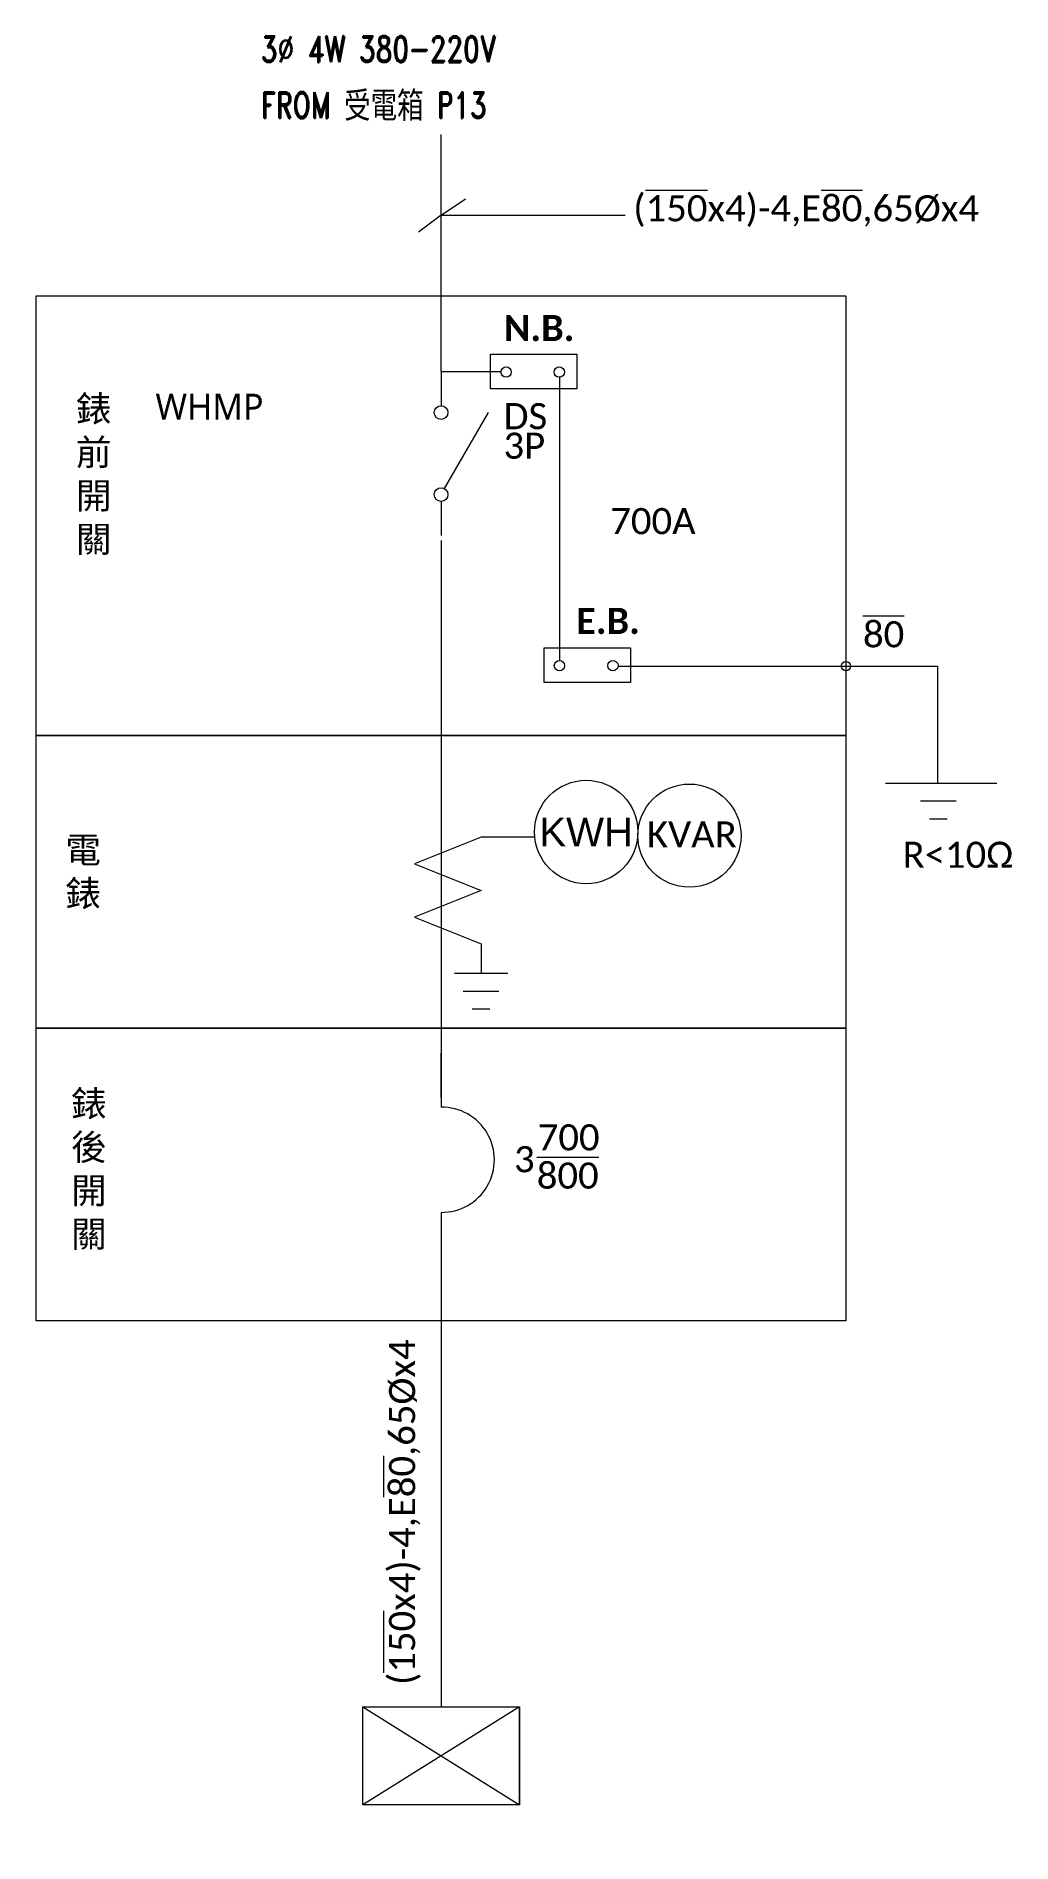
# Model space of a CAD drawing. Header units: millimetres. Extents: x 76 to 12892, y 3949 to 6333.
# Drawn here: x 7827.1 to 7912.5, y 5232.7 to 5390.9 of the extents above; entities that cross this region are included whole.
import ezdxf
from ezdxf.enums import TextEntityAlignment as Align

# ---------------------------------------------------------------- set-up
doc = ezdxf.new("R2010")
doc.units = ezdxf.units.MM
doc.layers.add('BASSSEE', color=32, linetype='Continuous')
doc.layers.add('FCU', color=3, linetype='Continuous')
doc.styles.add('S200', font='ROMAND.SHX', dxfattribs={"width": 0.75, "height": 200})
doc.styles.get("Standard").update_dxf_attribs({"font": 'arial.ttf'})
doc.styles.add('WD', font='Microsoft JhengHei.ttf')

msp = doc.modelspace()

# ---------------------------------------------------------------- texts
at = {"attachment_point": 1, "style": 'WD'}
for s, width, gutter_width, heights, insert, char_height in [('{\\fCalibri|b0|i0|c0|p34;\\H2.33333x;(\\O150\\ox4)-4,E\\O80\\o,65Øx4}', 26.9471805, 4.89618, [7.94816], (7879.34442, 5376.99913), 0.9792362), ('錶前開關', 2.3296947, 11.41068, [0], (7830.5728, 5359.4429), 2.282135), ('{\\fCalibri|b0|i0|c0|p34;\\H2.33333x;DS}', 3.1273562, 4.89618, [3.4256], (7867.99287, 5358.79794), 0.9792362), ('{\\fCalibri|b0|i0|c0|p34;\\H2.33333x;3P}', 3.1273562, 4.89618, [3.4256], (7867.99287, 5356.21589), 0.9792362), ('{\\fCalibri|b0|i0|c0|p34;\\H2.33333x;700A}', 3.1273562, 4.89618, [3.4256], (7877.33457, 5349.61181), 0.9792362), ('{\\fCalibri|b0|i0|c0|p34;\\H2.33333x;\\O80}', 3.1273562, 4.89618, [3.4256], (7899.45394, 5339.70324), 0.9792362), ('{\\fCalibri|b0|i0|c0|p34;\\H2.33333x;KVAR}', 3.1273562, 4.89618, [3.4256], (7880.54542, 5322.17744), 0.9792362), ('電錶', 2.3296947, 11.41068, [0], (7829.64536, 5320.80917), 2.282135), ('{\\fCalibri|b0|i0|c0|p34;\\H2.33333x;R<10Ω}', 3.1273562, 4.89618, [3.4256], (7902.91905, 5320.39898), 0.9792362), ('錶後開關', 2.3296947, 11.41068, [0], (7830.15239, 5298.6051), 2.282135), ('{\\fCalibri|b0|i0|c0|p34;\\H2.33333x;700}', 3.1273562, 4.89618, [3.4256], (7870.98643, 5295.65488), 0.9792362), ('{\\fCalibri|b0|i0|c0|p34;\\H2.33333x;3}', 3.1273562, 4.89618, [3.4256], (7868.91405, 5293.74327), 0.9792362), ('{\\fCalibri|b0|i0|c0|p34;\\H2.33333x;\\O800}', 3.1273562, 4.89618, [3.4256], (7870.90672, 5292.30957), 0.9792362)]:
    msp.add_mtext_dynamic_manual_height_columns(s, width=width, gutter_width=gutter_width, heights=heights, dxfattribs=dict(at, insert=insert, char_height=char_height))
at = {"insert": (7857.97231, 5246.5639), "char_height": 0.9792362, "attachment_point": 1, "rotation": 90, "style": 'WD'}
msp.add_mtext_dynamic_manual_height_columns('{\\fCalibri|b0|i0|c0|p34;\\H2.33333x;(\\O150\\ox4)-4,E\\O80\\o,65Øx4}', width=26.9471805, gutter_width=4.89618, heights=[7.94816], dxfattribs=at)
at = {"layer": 'FCU', "attachment_point": 1}
for s, width, gutter_width, heights, insert, char_height, style in [('3Ø 4W 380-220V', 41.1191596, 11.41068, [0], (7846.7628, 5390.93), 2.2649547, 'S200'), ('FROM 受電箱 P13', 41.1191596, 11.41068, [0], (7846.7628, 5386.02535), 2.2649547, 'S200'), ('{\\fCalibri|b1|i0|c0|p34;\\H2.33333x;N.B.}', 6.6008852, 4.89618, [3.4256], (7868.0255, 5366.51842), 0.9792362, 'WD'), ('WHMP', 41.1191596, 11.41068, [0], (7837.53577, 5359.62098), 2.282135, 'WD'), ('{\\fCalibri|b1|i0|c0|p34;\\H2.33333x;E.B.}', 3.1273562, 4.89618, [3.4256], (7874.35317, 5340.87258), 0.9792362, 'WD')]:
    msp.add_mtext_dynamic_manual_height_columns(s, width=width, gutter_width=gutter_width, heights=heights, dxfattribs=dict(at, insert=insert, char_height=char_height, style=style))

# ---------------------------------------------------------------- blocks, each defined once
blk = doc.blocks.new('A$Cfbd68a9f')
for p, q in [((17.13, 1.5), (6, 7.93)), ((0, 1), (5, 1)), ((19, 1), (24, 1))]:
    blk.add_line(p, q)
for centre in [(6, 1), (18, 1)]:
    blk.add_circle(centre, 1)
blk = doc.blocks.new('A$Cf67a60d2')
blk.add_circle((9, 9), 9)
blk.add_text('KWH', height=5).set_placement((9, 9), align=Align.MIDDLE)

# ---------------------------------------------------------------- linework, layer by layer
for p, q in [((7862.52769, 5368.18566), (7862.52769, 5382.32706)), ((7862.52769, 5375.25636), (7860.55409, 5373.75751)), ((7862.52769, 5375.25636), (7864.67038, 5376.69564)), ((7862.52769, 5375.25636), (7878.63639, 5375.25636)), ((7862.52769, 5361.56809), (7862.52769, 5368.18566)), ((7862.52769, 5361.56809), (7862.52769, 5358.57481)), ((7862.52769, 5361.56809), (7867.77229, 5361.56809)), ((7872.89132, 5361.05633), (7872.89132, 5336.26382)), ((7862.52769, 5346.77912), (7862.52769, 5297.15868)), ((7878.04203, 5335.77807), (7905.96764, 5335.77807)), ((7905.96764, 5335.77807), (7905.96764, 5325.53663)), ((7901.43209, 5325.51971), (7911.1603, 5325.51971)), ((7904.49889, 5323.96298), (7907.61236, 5323.96298)), ((7905.27726, 5322.40624), (7906.83399, 5322.40624)), ((7866.03034, 5320.79856), (7860.19259, 5318.46346)), ((7862.52769, 5320.79856), (7862.52769, 5311.45816)), ((7870.70054, 5320.79856), (7866.03034, 5320.79856)), ((7860.19259, 5318.46346), (7866.03034, 5316.12836)), ((7866.03034, 5316.12836), (7860.19259, 5313.79326)), ((7860.19259, 5313.79326), (7866.03034, 5311.45816)), ((7866.03034, 5311.45816), (7866.03034, 5308.88372)), ((7863.69524, 5308.88372), (7868.36544, 5308.88372)), ((7864.47361, 5307.32699), (7867.58707, 5307.32699)), ((7865.25197, 5305.77025), (7866.80871, 5305.77025)), ((7862.52769, 5298.00191), (7862.52769, 5301.89374)), ((7862.52769, 5287.948), (7862.52769, 5257.00836)), ((7862.52769, 5287.10477), (7862.52769, 5283.21294)), ((7862.52769, 5257.00836), (7862.52769, 5244.66732)), ((7855.67721, 5244.66732), (7869.37817, 5236.06123)), ((7869.37817, 5244.66732), (7855.67721, 5236.06123)), ((7869.37817, 5236.06123), (7869.37817, 5244.66732))]:
    msp.add_line(p, q)
for points in [[(7827.09176, 5368.18566), (7897.96362, 5368.18566), (7897.96362, 5329.69296), (7827.09176, 5329.69296)], [(7866.84302, 5363.09282), (7874.41097, 5363.09282), (7874.41097, 5360.04336), (7866.84302, 5360.04336)], [(7871.53952, 5337.38652), (7879.10746, 5337.38652), (7879.10746, 5334.33705), (7871.53952, 5334.33705)], [(7827.09176, 5329.69296), (7897.96362, 5329.69296), (7897.96362, 5304.06583), (7827.09176, 5304.06583)], [(7827.09176, 5304.06583), (7897.96362, 5304.06583), (7897.96362, 5278.43871), (7827.09176, 5278.43871)], [(7855.67721, 5244.66732), (7869.37817, 5244.66732), (7869.37817, 5236.06123), (7855.67721, 5236.06123)]]:
    msp.add_lwpolyline(points, close=True)
for centre, radius in [((7868.22217, 5361.51833), 0.45263), ((7872.87043, 5361.51833), 0.45263), ((7872.89132, 5335.81202), 0.45263), ((7877.56693, 5335.81202), 0.45263), ((7897.96362, 5335.77807), 0.40769), ((7884.26221, 5320.93), 4.51683)]:
    msp.add_circle(centre, radius)
msp.add_arc((7862.58991, 5292.55334), 4.60576, 269.2259219, 90.7740781)
at = {"layer": 'BASSSEE'}
for p, q in [((7903.72052, 5325.51971), (7908.39072, 5325.51971)), ((7904.49889, 5323.96298), (7907.61236, 5323.96298)), ((7905.27726, 5322.40624), (7906.83399, 5322.40624)), ((7863.69524, 5308.88372), (7868.36544, 5308.88372)), ((7864.47361, 5307.32699), (7867.58707, 5307.32699)), ((7865.25197, 5305.77025), (7866.80871, 5305.77025))]:
    msp.add_line(p, q, dxfattribs=at)

# ---------------------------------------------------------------- block references
at = {"xscale": 0.5986563656412413, "yscale": 0.5986563656412413, "zscale": 0.5986563656412413, "rotation": 270}
msp.add_blockref('A$Cfbd68a9f', (7861.92903, 5361.56809), dxfattribs=at)
at = {"xscale": 0.503112103661225, "yscale": 0.503112103661225, "zscale": 0.503112103661225}
msp.add_blockref('A$Cf67a60d2', (7870.70054, 5316.72), dxfattribs=at)

msp.set_redraw_order([(e.dxf.handle, doc.entitydb.next_handle()) for e in msp.query("TEXT MTEXT ATTDEF DIMENSION ARC_DIMENSION")])  # texts and dimensions are drawn at this point

doc.saveas('drawing.dxf')
